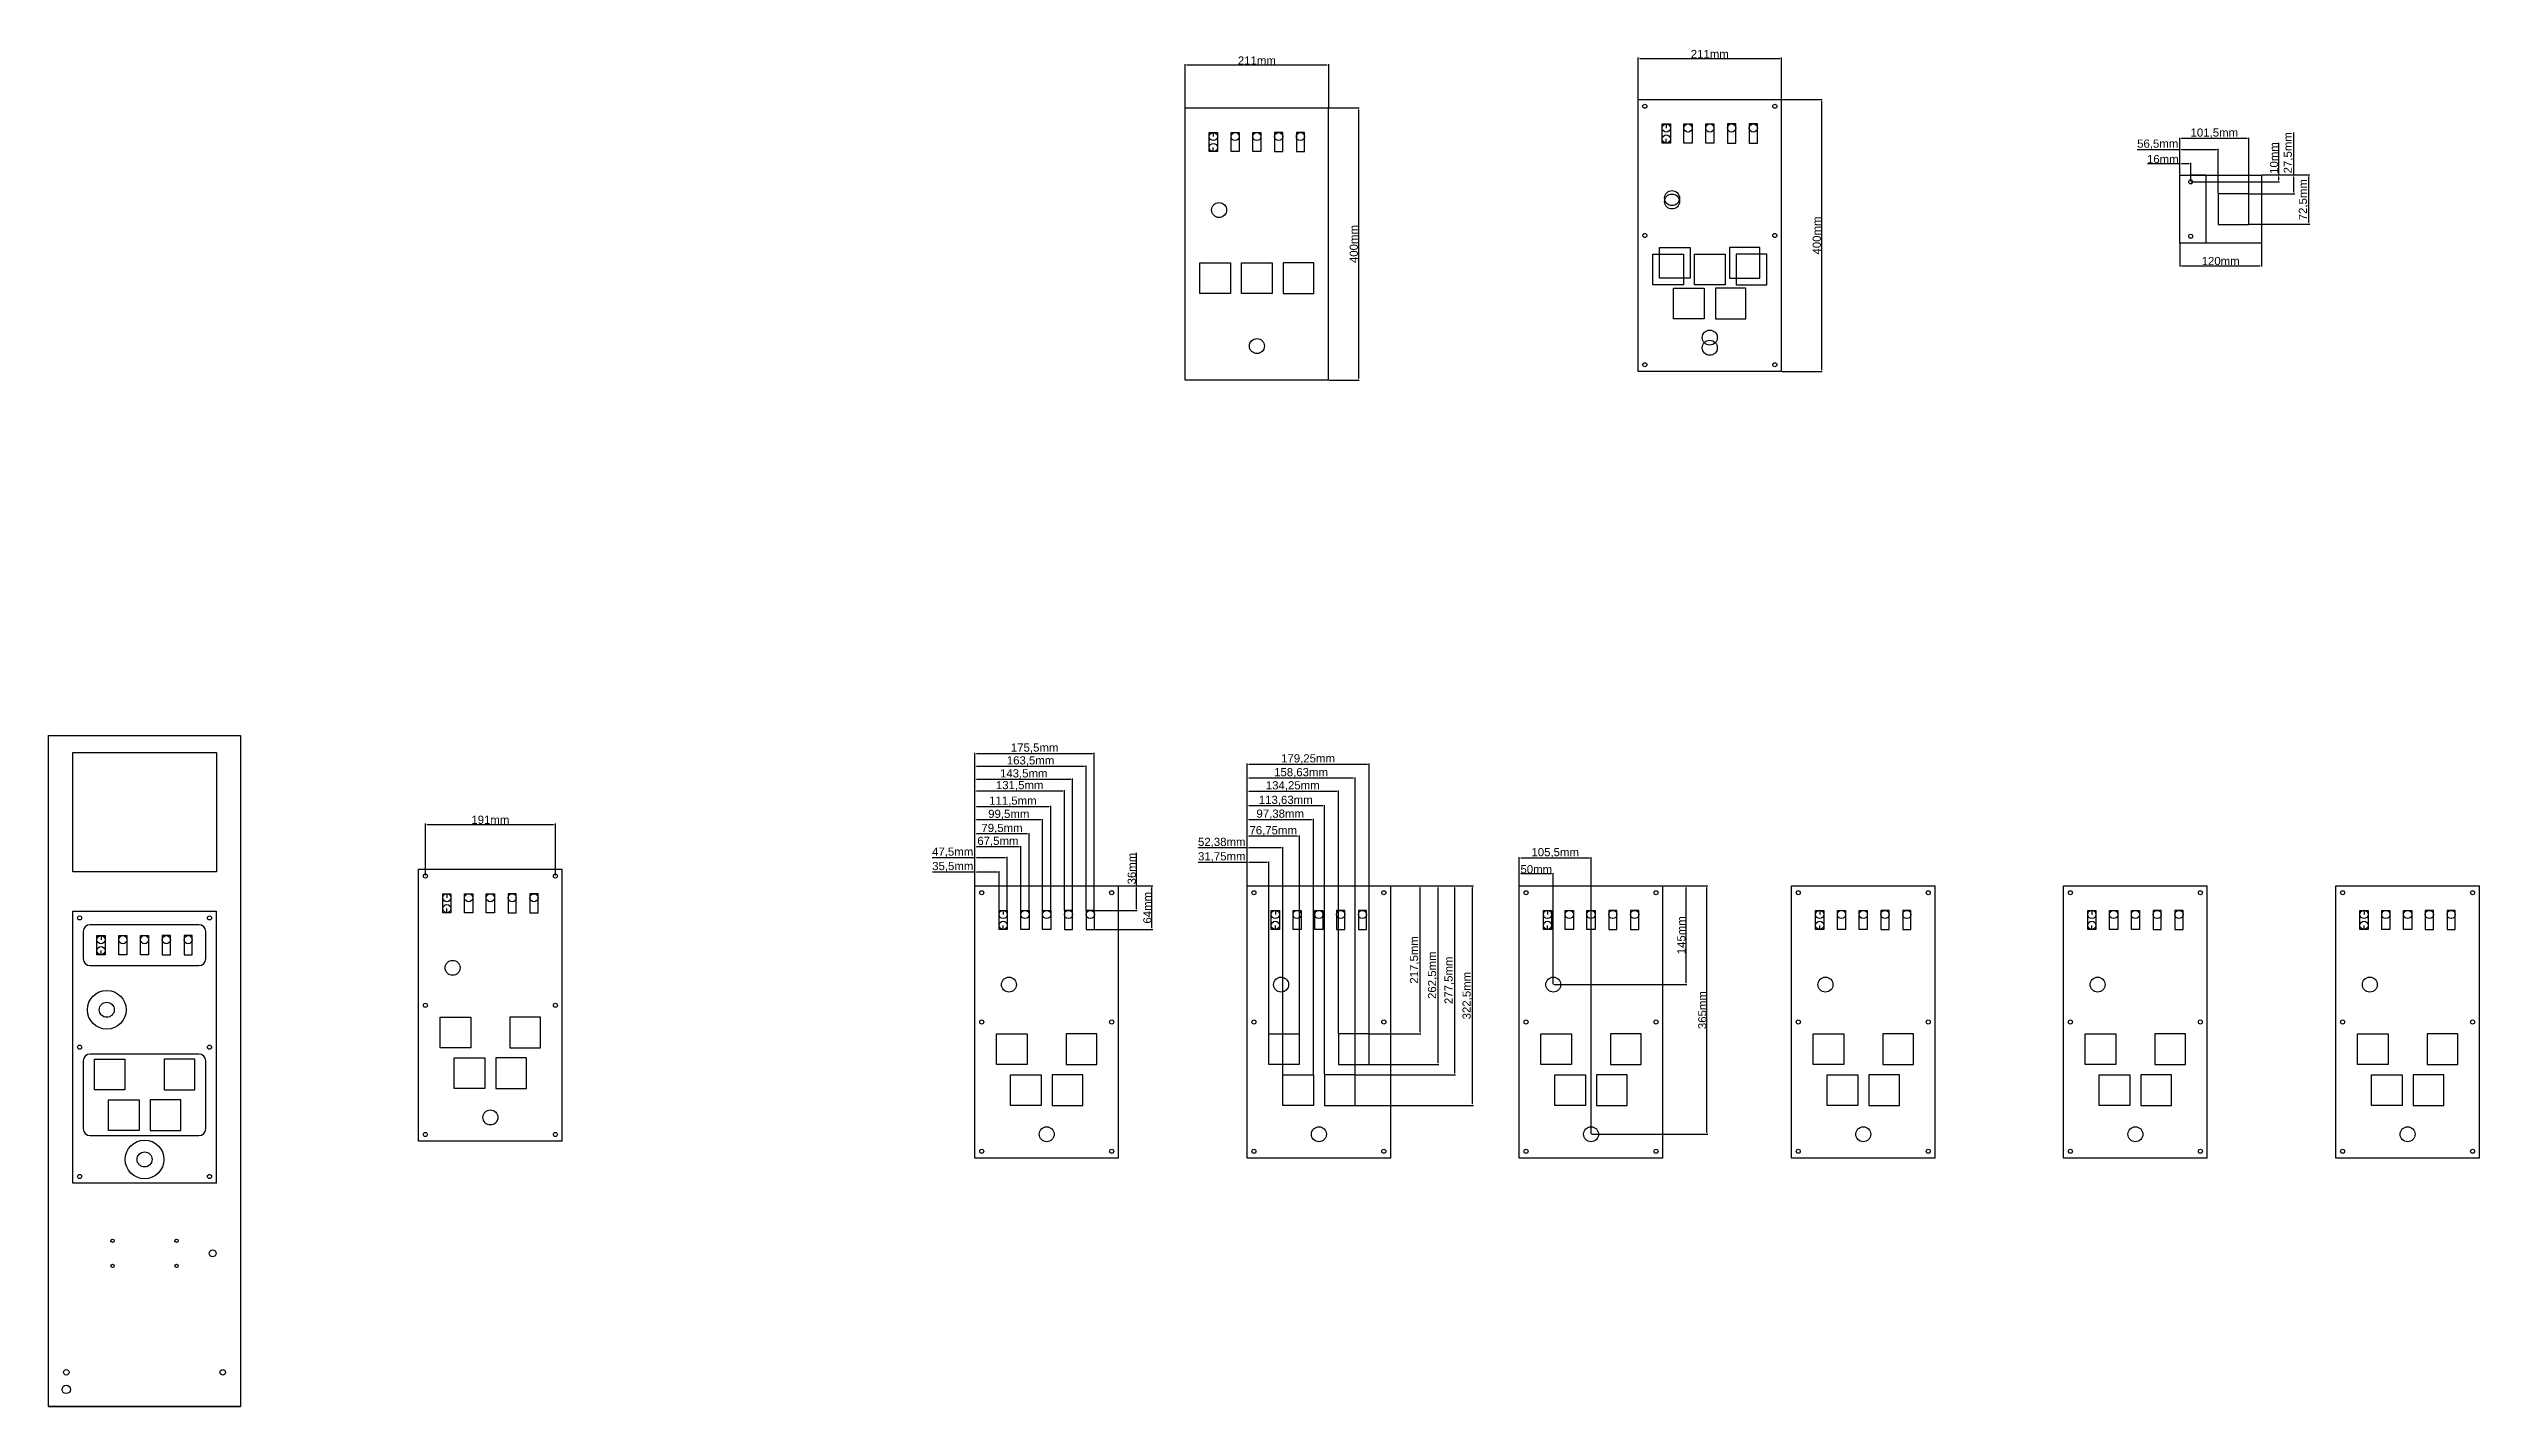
# Model space of a CAD drawing. Header units: centimetres. Extents: x 23876 to 29528, y 41633 to 43826.
# Drawn here: x 23876 to 27449, y 41830 to 43826 of the extents above; entities that cross this region are included whole.
import ezdxf

# ---------------------------------------------------------------- set-up
doc = ezdxf.new("R2010")
doc.units = ezdxf.units.CM
doc.styles.get("Standard").update_dxf_attribs({"font": 'arial.ttf'})
doc.dimstyles.new('ISO-25', dxfattribs={"dimtxt": 12, "dimasz": 2.5, "dimexe": 1.25, "dimexo": 0.625, "dimtad": 1, "dimtxsty": 'Standard', "dimcen": 2.5, "dimclrd": 1, "dimclre": 1, "dimadec": 0, "dimazin": 0, "dimtfac": 1, "dimtmove": 0, "dimatfit": 3, "dimfxl": 1, "dimarcsym": 0})

msp = doc.modelspace()

# ---------------------------------------------------------------- blocks, each defined once
blk = doc.blocks.new('*D36')
at = {"color": 1, "lineweight": -2, "transparency": 16777216}
for p, q in [((25237.6, 42615.6), (25175.1, 42615.6)), ((25237.6, 42595.9), (25237.6, 42616.9)), ((25270.6, 42615.6), (25240.1, 42615.6)), ((25273.1, 42559.9), (25273.1, 42616.9))]:
    blk.add_line(p, q, dxfattribs=at)
at = {"color": 1, "transparency": 16777216}
for points in [[(25240.1, 42616), (25240.1, 42615.2), (25237.6, 42615.6)], [(25270.6, 42616), (25270.6, 42615.2), (25273.1, 42615.6)]]:
    blk.add_solid(points, dxfattribs=at)
at = {"layer": 'Defpoints', "color": 0, "transparency": 16777216}
for p in [(25237.6, 42615.6), (25237.6, 42595.3), (25273.1, 42559.3)]:
    blk.add_point(p, dxfattribs=at)
at = {"color": 0, "transparency": 16777216, "insert": (25205.1, 42623.5), "char_height": 12, "attachment_point": 5}
blk.add_mtext('35,5mm', dxfattribs=at)
blk = doc.blocks.new('*D37')
at = {"color": 1, "lineweight": -2, "transparency": 16777216}
for p, q in [((25237.6, 42636.8), (25174.6, 42636.8)), ((25237.6, 42595.9), (25237.6, 42638)), ((25282.6, 42636.8), (25240.1, 42636.8)), ((25285.1, 42559.9), (25285.1, 42638))]:
    blk.add_line(p, q, dxfattribs=at)
at = {"color": 1, "transparency": 16777216}
for points in [[(25240.1, 42637.2), (25240.1, 42636.4), (25237.6, 42636.8)], [(25282.6, 42637.2), (25282.6, 42636.4), (25285.1, 42636.8)]]:
    blk.add_solid(points, dxfattribs=at)
at = {"layer": 'Defpoints', "color": 0, "transparency": 16777216}
for p in [(25237.6, 42636.8), (25237.6, 42595.3), (25285.1, 42559.3)]:
    blk.add_point(p, dxfattribs=at)
at = {"color": 0, "transparency": 16777216, "insert": (25204.9, 42644.6), "char_height": 12, "attachment_point": 5}
blk.add_mtext('47,5mm', dxfattribs=at)
blk = doc.blocks.new('*D38')
at = {"color": 1, "lineweight": -2, "transparency": 16777216}
for p, q in [((25237.6, 42595.9), (25237.6, 42653.9)), ((25305.1, 42559.9), (25305.1, 42653.9)), ((25302.6, 42652.6), (25240.1, 42652.6))]:
    blk.add_line(p, q, dxfattribs=at)
at = {"color": 1, "transparency": 16777216}
for points in [[(25240.1, 42653.1), (25240.1, 42652.2), (25237.6, 42652.6)], [(25302.6, 42653.1), (25302.6, 42652.2), (25305.1, 42652.6)]]:
    blk.add_solid(points, dxfattribs=at)
at = {"layer": 'Defpoints', "color": 0, "transparency": 16777216}
for p in [(25237.6, 42652.6), (25237.6, 42595.3), (25305.1, 42559.3)]:
    blk.add_point(p, dxfattribs=at)
at = {"color": 0, "transparency": 16777216, "insert": (25271.4, 42660.5), "char_height": 12, "attachment_point": 5}
blk.add_mtext('67,5mm', dxfattribs=at)
blk = doc.blocks.new('*D39')
at = {"color": 1, "lineweight": -2, "transparency": 16777216}
for p, q in [((25237.6, 42595.9), (25237.6, 42672.9)), ((25314.6, 42671.7), (25240.1, 42671.7)), ((25317.1, 42559.9), (25317.1, 42672.9))]:
    blk.add_line(p, q, dxfattribs=at)
at = {"color": 1, "transparency": 16777216}
for points in [[(25240.1, 42672.1), (25240.1, 42671.3), (25237.6, 42671.7)], [(25314.6, 42672.1), (25314.6, 42671.3), (25317.1, 42671.7)]]:
    blk.add_solid(points, dxfattribs=at)
at = {"layer": 'Defpoints', "color": 0, "transparency": 16777216}
for p in [(25237.6, 42671.7), (25237.6, 42595.3), (25317.1, 42559.3)]:
    blk.add_point(p, dxfattribs=at)
at = {"color": 0, "transparency": 16777216, "insert": (25277.4, 42679.5), "char_height": 12, "attachment_point": 5}
blk.add_mtext('79,5mm', dxfattribs=at)
blk = doc.blocks.new('*D40')
at = {"color": 1, "lineweight": -2, "transparency": 16777216}
for p, q in [((25237.6, 42595.9), (25237.6, 42693.6)), ((25334.6, 42692.4), (25240.1, 42692.4)), ((25337.1, 42559.9), (25337.1, 42693.6))]:
    blk.add_line(p, q, dxfattribs=at)
at = {"color": 1, "transparency": 16777216}
for points in [[(25240.1, 42692.8), (25240.1, 42692), (25237.6, 42692.4)], [(25334.6, 42692.8), (25334.6, 42692), (25337.1, 42692.4)]]:
    blk.add_solid(points, dxfattribs=at)
at = {"layer": 'Defpoints', "color": 0, "transparency": 16777216}
for p in [(25237.6, 42692.4), (25237.6, 42595.3), (25337.1, 42559.3)]:
    blk.add_point(p, dxfattribs=at)
at = {"color": 0, "transparency": 16777216, "insert": (25287.4, 42700.2), "char_height": 12, "attachment_point": 5}
blk.add_mtext('99,5mm', dxfattribs=at)
blk = doc.blocks.new('*D41')
at = {"color": 1, "lineweight": -2, "transparency": 16777216}
for p, q in [((25237.6, 42595.9), (25237.6, 42713.1)), ((25346.6, 42711.8), (25240.1, 42711.8)), ((25349.1, 42559.9), (25349.1, 42713.1))]:
    blk.add_line(p, q, dxfattribs=at)
at = {"color": 1, "transparency": 16777216}
for points in [[(25240.1, 42712.2), (25240.1, 42711.4), (25237.6, 42711.8)], [(25346.6, 42712.2), (25346.6, 42711.4), (25349.1, 42711.8)]]:
    blk.add_solid(points, dxfattribs=at)
at = {"layer": 'Defpoints', "color": 0, "transparency": 16777216}
for p in [(25237.6, 42711.8), (25237.6, 42595.3), (25349.1, 42559.3)]:
    blk.add_point(p, dxfattribs=at)
at = {"color": 0, "transparency": 16777216, "insert": (25293.4, 42719.6), "char_height": 12, "attachment_point": 5}
blk.add_mtext('111,5mm', dxfattribs=at)
blk = doc.blocks.new('*D42')
at = {"color": 1, "lineweight": -2, "transparency": 16777216}
for p, q in [((25237.6, 42595.9), (25237.6, 42735.9)), ((25366.6, 42734.6), (25240.1, 42734.6)), ((25369.1, 42559.9), (25369.1, 42735.9))]:
    blk.add_line(p, q, dxfattribs=at)
at = {"color": 1, "transparency": 16777216}
for points in [[(25240.1, 42735), (25240.1, 42734.2), (25237.6, 42734.6)], [(25366.6, 42735), (25366.6, 42734.2), (25369.1, 42734.6)]]:
    blk.add_solid(points, dxfattribs=at)
at = {"layer": 'Defpoints', "color": 0, "transparency": 16777216}
for p in [(25237.6, 42734.6), (25237.6, 42595.3), (25369.1, 42559.3)]:
    blk.add_point(p, dxfattribs=at)
at = {"color": 0, "transparency": 16777216, "insert": (25303.4, 42742.5), "char_height": 12, "attachment_point": 5}
blk.add_mtext('131,5mm', dxfattribs=at)
blk = doc.blocks.new('*D43')
at = {"color": 1, "lineweight": -2, "transparency": 16777216}
for p, q in [((25237.6, 42595.9), (25237.6, 42753.1)), ((25378.6, 42751.9), (25240.1, 42751.9)), ((25381.1, 42559.9), (25381.1, 42753.1))]:
    blk.add_line(p, q, dxfattribs=at)
at = {"color": 1, "transparency": 16777216}
for points in [[(25240.1, 42752.3), (25240.1, 42751.4), (25237.6, 42751.9)], [(25378.6, 42752.3), (25378.6, 42751.4), (25381.1, 42751.9)]]:
    blk.add_solid(points, dxfattribs=at)
at = {"layer": 'Defpoints', "color": 0, "transparency": 16777216}
for p in [(25237.6, 42751.9), (25237.6, 42595.3), (25381.1, 42559.3)]:
    blk.add_point(p, dxfattribs=at)
at = {"color": 0, "transparency": 16777216, "insert": (25309.4, 42759.7), "char_height": 12, "attachment_point": 5}
blk.add_mtext('143,5mm', dxfattribs=at)
blk = doc.blocks.new('*D44')
at = {"color": 1, "lineweight": -2, "transparency": 16777216}
for p, q in [((25237.6, 42595.9), (25237.6, 42772.3)), ((25398.6, 42771), (25240.1, 42771)), ((25401.1, 42559.9), (25401.1, 42772.3))]:
    blk.add_line(p, q, dxfattribs=at)
at = {"color": 1, "transparency": 16777216}
for points in [[(25240.1, 42771.4), (25240.1, 42770.6), (25237.6, 42771)], [(25398.6, 42771.4), (25398.6, 42770.6), (25401.1, 42771)]]:
    blk.add_solid(points, dxfattribs=at)
at = {"layer": 'Defpoints', "color": 0, "transparency": 16777216}
for p in [(25237.6, 42771), (25237.6, 42595.3), (25401.1, 42559.3)]:
    blk.add_point(p, dxfattribs=at)
at = {"color": 0, "transparency": 16777216, "insert": (25319.4, 42778.8), "char_height": 12, "attachment_point": 5}
blk.add_mtext('163,5mm', dxfattribs=at)
blk = doc.blocks.new('*D45')
at = {"color": 1, "lineweight": -2, "transparency": 16777216}
for p, q in [((25237.6, 42595.9), (25237.6, 42791)), ((25410.6, 42789.7), (25240.1, 42789.7)), ((25413.1, 42559.9), (25413.1, 42791))]:
    blk.add_line(p, q, dxfattribs=at)
at = {"color": 1, "transparency": 16777216}
for points in [[(25240.1, 42790.1), (25240.1, 42789.3), (25237.6, 42789.7)], [(25410.6, 42790.1), (25410.6, 42789.3), (25413.1, 42789.7)]]:
    blk.add_solid(points, dxfattribs=at)
at = {"layer": 'Defpoints', "color": 0, "transparency": 16777216}
for p in [(25237.6, 42789.7), (25237.6, 42595.3), (25413.1, 42559.3)]:
    blk.add_point(p, dxfattribs=at)
at = {"color": 0, "transparency": 16777216, "insert": (25325.4, 42797.6), "char_height": 12, "attachment_point": 5}
blk.add_mtext('175,5mm', dxfattribs=at)
blk = doc.blocks.new('*D49')
at = {"color": 1, "lineweight": -2, "transparency": 16777216}
for p, q in [((25637.6, 42629.9), (25565.8, 42629.9)), ((25637.6, 42595.9), (25637.6, 42631.2)), ((25666.9, 42629.9), (25640.1, 42629.9)), ((25669.4, 42378.4), (25669.4, 42631.2))]:
    blk.add_line(p, q, dxfattribs=at)
at = {"color": 1, "transparency": 16777216}
for points in [[(25640.1, 42630.3), (25640.1, 42629.5), (25637.6, 42629.9)], [(25666.9, 42630.3), (25666.9, 42629.5), (25669.4, 42629.9)]]:
    blk.add_solid(points, dxfattribs=at)
at = {"layer": 'Defpoints', "color": 0, "transparency": 16777216}
for p in [(25637.6, 42629.9), (25637.6, 42595.3), (25669.4, 42377.8)]:
    blk.add_point(p, dxfattribs=at)
at = {"color": 0, "transparency": 16777216, "insert": (25600.4, 42637.8), "char_height": 12, "attachment_point": 5}
blk.add_mtext('31,75mm', dxfattribs=at)
blk = doc.blocks.new('*D50')
at = {"color": 1, "lineweight": -2, "transparency": 16777216}
for p, q in [((25637.6, 42651.2), (25565.8, 42651.2)), ((25637.6, 42595.9), (25637.6, 42652.4)), ((25687.5, 42651.2), (25640.1, 42651.2)), ((25690, 42318.4), (25690, 42652.4))]:
    blk.add_line(p, q, dxfattribs=at)
at = {"color": 1, "transparency": 16777216}
for points in [[(25640.1, 42651.6), (25640.1, 42650.7), (25637.6, 42651.2)], [(25687.5, 42651.6), (25687.5, 42650.7), (25690, 42651.2)]]:
    blk.add_solid(points, dxfattribs=at)
at = {"layer": 'Defpoints', "color": 0, "transparency": 16777216}
for p in [(25637.6, 42651.2), (25637.6, 42595.3), (25690, 42317.8)]:
    blk.add_point(p, dxfattribs=at)
at = {"color": 0, "transparency": 16777216, "insert": (25600.4, 42659), "char_height": 12, "attachment_point": 5}
blk.add_mtext('52,38mm', dxfattribs=at)
blk = doc.blocks.new('*D51')
at = {"color": 1, "lineweight": -2, "transparency": 16777216}
for p, q in [((25637.6, 42595.9), (25637.6, 42669.5)), ((25711.9, 42668.3), (25640.1, 42668.3)), ((25714.4, 42378.4), (25714.4, 42669.5))]:
    blk.add_line(p, q, dxfattribs=at)
at = {"color": 1, "transparency": 16777216}
for points in [[(25640.1, 42668.7), (25640.1, 42667.9), (25637.6, 42668.3)], [(25711.9, 42668.7), (25711.9, 42667.9), (25714.4, 42668.3)]]:
    blk.add_solid(points, dxfattribs=at)
at = {"layer": 'Defpoints', "color": 0, "transparency": 16777216}
for p in [(25637.6, 42668.3), (25637.6, 42595.3), (25714.4, 42377.8)]:
    blk.add_point(p, dxfattribs=at)
at = {"color": 0, "transparency": 16777216, "insert": (25676, 42676.1), "char_height": 12, "attachment_point": 5}
blk.add_mtext('76,75mm', dxfattribs=at)
blk = doc.blocks.new('*D52')
at = {"color": 1, "lineweight": -2, "transparency": 16777216}
for p, q in [((25637.6, 42595.9), (25637.6, 42693.9)), ((25732.5, 42692.7), (25640.1, 42692.7)), ((25735, 42318.4), (25735, 42693.9))]:
    blk.add_line(p, q, dxfattribs=at)
at = {"color": 1, "transparency": 16777216}
for points in [[(25640.1, 42693.1), (25640.1, 42692.3), (25637.6, 42692.7)], [(25732.5, 42693.1), (25732.5, 42692.3), (25735, 42692.7)]]:
    blk.add_solid(points, dxfattribs=at)
at = {"layer": 'Defpoints', "color": 0, "transparency": 16777216}
for p in [(25637.6, 42692.7), (25637.6, 42595.3), (25735, 42317.8)]:
    blk.add_point(p, dxfattribs=at)
at = {"color": 0, "transparency": 16777216, "insert": (25686.3, 42700.5), "char_height": 12, "attachment_point": 5}
blk.add_mtext('97,38mm', dxfattribs=at)
blk = doc.blocks.new('*D53')
at = {"color": 1, "lineweight": -2, "transparency": 16777216}
for p, q in [((25637.6, 42595.9), (25637.6, 42714.3)), ((25748.7, 42713), (25640.1, 42713)), ((25751.2, 42318.4), (25751.2, 42714.3))]:
    blk.add_line(p, q, dxfattribs=at)
at = {"color": 1, "transparency": 16777216}
for points in [[(25640.1, 42713.4), (25640.1, 42712.6), (25637.6, 42713)], [(25748.7, 42713.4), (25748.7, 42712.6), (25751.2, 42713)]]:
    blk.add_solid(points, dxfattribs=at)
at = {"layer": 'Defpoints', "color": 0, "transparency": 16777216}
for p in [(25637.6, 42713), (25637.6, 42595.3), (25751.2, 42317.8)]:
    blk.add_point(p, dxfattribs=at)
at = {"color": 0, "transparency": 16777216, "insert": (25694.4, 42720.8), "char_height": 12, "attachment_point": 5}
blk.add_mtext('113,63mm', dxfattribs=at)
blk = doc.blocks.new('*D54')
at = {"color": 1, "lineweight": -2, "transparency": 16777216}
for p, q in [((25637.6, 42595.9), (25637.6, 42735.6)), ((25769.4, 42734.3), (25640.1, 42734.3)), ((25771.9, 42378.4), (25771.9, 42735.6))]:
    blk.add_line(p, q, dxfattribs=at)
at = {"color": 1, "transparency": 16777216}
for points in [[(25640.1, 42734.7), (25640.1, 42733.9), (25637.6, 42734.3)], [(25769.4, 42734.7), (25769.4, 42733.9), (25771.9, 42734.3)]]:
    blk.add_solid(points, dxfattribs=at)
at = {"layer": 'Defpoints', "color": 0, "transparency": 16777216}
for p in [(25637.6, 42734.3), (25637.6, 42595.3), (25771.9, 42377.8)]:
    blk.add_point(p, dxfattribs=at)
at = {"color": 0, "transparency": 16777216, "insert": (25704.7, 42742.2), "char_height": 12, "attachment_point": 5}
blk.add_mtext('134,25mm', dxfattribs=at)
blk = doc.blocks.new('*D55')
at = {"color": 1, "lineweight": -2, "transparency": 16777216}
for p, q in [((25637.6, 42595.9), (25637.6, 42754.9)), ((25793.7, 42753.6), (25640.1, 42753.6)), ((25796.2, 42318.4), (25796.2, 42754.9))]:
    blk.add_line(p, q, dxfattribs=at)
at = {"color": 1, "transparency": 16777216}
for points in [[(25640.1, 42754), (25640.1, 42753.2), (25637.6, 42753.6)], [(25793.7, 42754), (25793.7, 42753.2), (25796.2, 42753.6)]]:
    blk.add_solid(points, dxfattribs=at)
at = {"layer": 'Defpoints', "color": 0, "transparency": 16777216}
for p in [(25637.6, 42753.6), (25637.6, 42595.3), (25796.2, 42317.8)]:
    blk.add_point(p, dxfattribs=at)
at = {"color": 0, "transparency": 16777216, "insert": (25716.9, 42761.5), "char_height": 12, "attachment_point": 5}
blk.add_mtext('158,63mm', dxfattribs=at)
blk = doc.blocks.new('*D56')
at = {"color": 1, "lineweight": -2, "transparency": 16777216}
for p, q in [((25637.6, 42595.9), (25637.6, 42775.2)), ((25814.4, 42773.9), (25640.1, 42773.9)), ((25816.9, 42378.4), (25816.9, 42775.2))]:
    blk.add_line(p, q, dxfattribs=at)
at = {"color": 1, "transparency": 16777216}
for points in [[(25640.1, 42774.4), (25640.1, 42773.5), (25637.6, 42773.9)], [(25814.4, 42774.4), (25814.4, 42773.5), (25816.9, 42773.9)]]:
    blk.add_solid(points, dxfattribs=at)
at = {"layer": 'Defpoints', "color": 0, "transparency": 16777216}
for p in [(25637.6, 42773.9), (25637.6, 42595.3), (25816.9, 42377.8)]:
    blk.add_point(p, dxfattribs=at)
at = {"color": 0, "transparency": 16777216, "insert": (25727.2, 42781.8), "char_height": 12, "attachment_point": 5}
blk.add_mtext('179,25mm', dxfattribs=at)
blk = doc.blocks.new('*D57')
at = {"color": 1, "lineweight": -2, "transparency": 16777216}
for p, q in [((26037.6, 42595.9), (26037.6, 42614.3)), ((26085.1, 42613), (26040.1, 42613)), ((26087.6, 42450.9), (26087.6, 42614.3))]:
    blk.add_line(p, q, dxfattribs=at)
at = {"color": 1, "transparency": 16777216}
for points in [[(26040.1, 42613.4), (26040.1, 42612.6), (26037.6, 42613)], [(26085.1, 42613.4), (26085.1, 42612.6), (26087.6, 42613)]]:
    blk.add_solid(points, dxfattribs=at)
at = {"layer": 'Defpoints', "color": 0, "transparency": 16777216}
for p in [(26037.6, 42613), (26037.6, 42595.3), (26087.6, 42450.3)]:
    blk.add_point(p, dxfattribs=at)
at = {"color": 0, "transparency": 16777216, "insert": (26062.6, 42619.8), "char_height": 12, "attachment_point": 5}
blk.add_mtext('50mm', dxfattribs=at)
blk = doc.blocks.new('*D58')
at = {"color": 1, "lineweight": -2, "transparency": 16777216}
for p, q in [((26037.6, 42595.9), (26037.6, 42637.4)), ((26140.6, 42636.1), (26040.1, 42636.1)), ((26143.1, 42230.9), (26143.1, 42637.4))]:
    blk.add_line(p, q, dxfattribs=at)
at = {"color": 1, "transparency": 16777216}
for points in [[(26040.1, 42636.5), (26040.1, 42635.7), (26037.6, 42636.1)], [(26140.6, 42636.5), (26140.6, 42635.7), (26143.1, 42636.1)]]:
    blk.add_solid(points, dxfattribs=at)
at = {"layer": 'Defpoints', "color": 0, "transparency": 16777216}
for p in [(26037.6, 42636.1), (26037.6, 42595.3), (26143.1, 42230.3)]:
    blk.add_point(p, dxfattribs=at)
at = {"color": 0, "transparency": 16777216, "insert": (26090.4, 42643.9), "char_height": 12, "attachment_point": 5}
blk.add_mtext('105,5mm', dxfattribs=at)
blk = doc.blocks.new('*D59')
at = {"color": 1, "lineweight": -2, "transparency": 16777216}
for p, q in [((25475, 42595.3), (25475, 42643.8)), ((25449.2, 42595.3), (25476.2, 42595.3)), ((25475, 42561.8), (25475, 42592.8)), ((25413.7, 42559.3), (25476.2, 42559.3))]:
    blk.add_line(p, q, dxfattribs=at)
at = {"color": 1, "transparency": 16777216}
for points in [[(25474.6, 42592.8), (25475.4, 42592.8), (25475, 42595.3)], [(25474.6, 42561.8), (25475.4, 42561.8), (25475, 42559.3)]]:
    blk.add_solid(points, dxfattribs=at)
at = {"layer": 'Defpoints', "color": 0, "transparency": 16777216}
for p in [(25448.6, 42595.3), (25475, 42595.3), (25413.1, 42559.3)]:
    blk.add_point(p, dxfattribs=at)
at = {"color": 0, "transparency": 16777216, "insert": (25468.2, 42620.8), "char_height": 12, "attachment_point": 5, "rotation": 90}
blk.add_mtext('36mm', dxfattribs=at)
blk = doc.blocks.new('*D60')
at = {"color": 1, "lineweight": -2, "transparency": 16777216}
for p, q in [((25449.2, 42595.3), (25499.1, 42595.3)), ((25497.8, 42533.8), (25497.8, 42592.8)), ((25413.7, 42531.3), (25499.1, 42531.3))]:
    blk.add_line(p, q, dxfattribs=at)
at = {"color": 1, "transparency": 16777216}
for points in [[(25497.4, 42592.8), (25498.3, 42592.8), (25497.8, 42595.3)], [(25497.4, 42533.8), (25498.3, 42533.8), (25497.8, 42531.3)]]:
    blk.add_solid(points, dxfattribs=at)
at = {"layer": 'Defpoints', "color": 0, "transparency": 16777216}
for p in [(25448.6, 42595.3), (25497.8, 42595.3), (25413.1, 42531.3)]:
    blk.add_point(p, dxfattribs=at)
at = {"color": 0, "transparency": 16777216, "insert": (25491.1, 42563.3), "char_height": 12, "attachment_point": 5, "rotation": 90}
blk.add_mtext('64mm', dxfattribs=at)
blk = doc.blocks.new('*D61')
at = {"color": 1, "lineweight": -2, "transparency": 16777216}
for p, q in [((25849.2, 42595.3), (25893.1, 42595.3)), ((25891.9, 42380.3), (25891.9, 42592.8)), ((25817.5, 42377.8), (25893.1, 42377.8))]:
    blk.add_line(p, q, dxfattribs=at)
at = {"color": 1, "transparency": 16777216}
for points in [[(25891.4, 42592.8), (25892.3, 42592.8), (25891.9, 42595.3)], [(25891.4, 42380.3), (25892.3, 42380.3), (25891.9, 42377.8)]]:
    blk.add_solid(points, dxfattribs=at)
at = {"layer": 'Defpoints', "color": 0, "transparency": 16777216}
for p in [(25848.6, 42595.3), (25891.9, 42595.3), (25816.9, 42377.8)]:
    blk.add_point(p, dxfattribs=at)
at = {"color": 0, "transparency": 16777216, "insert": (25884, 42486.6), "char_height": 12, "attachment_point": 5, "rotation": 90}
blk.add_mtext('217,5mm', dxfattribs=at)
blk = doc.blocks.new('*D62')
at = {"color": 1, "lineweight": -2, "transparency": 16777216}
for p, q in [((25849.2, 42595.3), (25919.6, 42595.3)), ((25918.3, 42335.3), (25918.3, 42592.8)), ((25817.5, 42332.8), (25919.6, 42332.8))]:
    blk.add_line(p, q, dxfattribs=at)
at = {"color": 1, "transparency": 16777216}
for points in [[(25917.9, 42592.8), (25918.7, 42592.8), (25918.3, 42595.3)], [(25917.9, 42335.3), (25918.7, 42335.3), (25918.3, 42332.8)]]:
    blk.add_solid(points, dxfattribs=at)
at = {"layer": 'Defpoints', "color": 0, "transparency": 16777216}
for p in [(25848.6, 42595.3), (25918.3, 42595.3), (25816.9, 42332.8)]:
    blk.add_point(p, dxfattribs=at)
at = {"color": 0, "transparency": 16777216, "insert": (25910.5, 42464.1), "char_height": 12, "attachment_point": 5, "rotation": 90}
blk.add_mtext('262,5mm', dxfattribs=at)
blk = doc.blocks.new('*D63')
at = {"color": 1, "lineweight": -2, "transparency": 16777216}
for p, q in [((25849.9, 42595.3), (25943.9, 42595.3)), ((25942.7, 42320.3), (25942.7, 42592.8)), ((25796.9, 42317.8), (25943.9, 42317.8))]:
    blk.add_line(p, q, dxfattribs=at)
at = {"color": 1, "transparency": 16777216}
for points in [[(25942.3, 42592.8), (25943.1, 42592.8), (25942.7, 42595.3)], [(25942.3, 42320.3), (25943.1, 42320.3), (25942.7, 42317.8)]]:
    blk.add_solid(points, dxfattribs=at)
at = {"layer": 'Defpoints', "color": 0, "transparency": 16777216}
for p in [(25849.2, 42595.3), (25942.7, 42595.3), (25796.2, 42317.8)]:
    blk.add_point(p, dxfattribs=at)
at = {"color": 0, "transparency": 16777216, "insert": (25934.8, 42456.6), "char_height": 12, "attachment_point": 5, "rotation": 90}
blk.add_mtext('277,5mm', dxfattribs=at)
blk = doc.blocks.new('*D64')
at = {"color": 1, "lineweight": -2, "transparency": 16777216}
for p, q in [((25849.2, 42595.3), (25970.4, 42595.3)), ((25969.1, 42275.3), (25969.1, 42592.8)), ((25796.9, 42272.8), (25970.4, 42272.8))]:
    blk.add_line(p, q, dxfattribs=at)
at = {"color": 1, "transparency": 16777216}
for points in [[(25968.7, 42592.8), (25969.6, 42592.8), (25969.1, 42595.3)], [(25968.7, 42275.3), (25969.6, 42275.3), (25969.1, 42272.8)]]:
    blk.add_solid(points, dxfattribs=at)
at = {"layer": 'Defpoints', "color": 0, "transparency": 16777216}
for p in [(25848.6, 42595.3), (25969.1, 42595.3), (25796.2, 42272.8)]:
    blk.add_point(p, dxfattribs=at)
at = {"color": 0, "transparency": 16777216, "insert": (25961.3, 42434.1), "char_height": 12, "attachment_point": 5, "rotation": 90}
blk.add_mtext('322,5mm', dxfattribs=at)
blk = doc.blocks.new('*D65')
at = {"color": 1, "lineweight": -2, "transparency": 16777216}
for p, q in [((26249.2, 42595.3), (26284, 42595.3)), ((26282.7, 42452.8), (26282.7, 42592.8)), ((26088.2, 42450.3), (26284, 42450.3))]:
    blk.add_line(p, q, dxfattribs=at)
at = {"color": 1, "transparency": 16777216}
for points in [[(26282.3, 42592.8), (26283.1, 42592.8), (26282.7, 42595.3)], [(26282.3, 42452.8), (26283.1, 42452.8), (26282.7, 42450.3)]]:
    blk.add_solid(points, dxfattribs=at)
at = {"layer": 'Defpoints', "color": 0, "transparency": 16777216}
for p in [(26248.6, 42595.3), (26282.7, 42595.3), (26087.6, 42450.3)]:
    blk.add_point(p, dxfattribs=at)
at = {"color": 0, "transparency": 16777216, "insert": (26275.9, 42522.8), "char_height": 12, "attachment_point": 5, "rotation": 90}
blk.add_mtext('145mm', dxfattribs=at)
blk = doc.blocks.new('*D66')
at = {"color": 1, "lineweight": -2, "transparency": 16777216}
for p, q in [((26249.9, 42595.3), (26314.7, 42595.3)), ((26313.5, 42232.8), (26313.5, 42592.8)), ((26143.7, 42230.3), (26314.7, 42230.3))]:
    blk.add_line(p, q, dxfattribs=at)
at = {"color": 1, "transparency": 16777216}
for points in [[(26313.1, 42592.8), (26313.9, 42592.8), (26313.5, 42595.3)], [(26313.1, 42232.8), (26313.9, 42232.8), (26313.5, 42230.3)]]:
    blk.add_solid(points, dxfattribs=at)
at = {"layer": 'Defpoints', "color": 0, "transparency": 16777216}
for p in [(26249.2, 42595.3), (26313.5, 42595.3), (26143.1, 42230.3)]:
    blk.add_point(p, dxfattribs=at)
at = {"color": 0, "transparency": 16777216, "insert": (26306.7, 42412.8), "char_height": 12, "attachment_point": 5, "rotation": 90}
blk.add_mtext('365mm', dxfattribs=at)
blk = doc.blocks.new('*D67')
at = {"color": 1, "lineweight": -2, "transparency": 16777216}
for p, q in [((27008.4, 43656.9), (26961, 43656.9)), ((27008.4, 43641), (27008.4, 43658.2)), ((27021.9, 43656.9), (27010.9, 43656.9)), ((27024.4, 43631), (27024.4, 43658.2))]:
    blk.add_line(p, q, dxfattribs=at)
at = {"color": 1, "transparency": 16777216}
for points in [[(27010.9, 43657.4), (27010.9, 43656.5), (27008.4, 43656.9)], [(27021.9, 43657.4), (27021.9, 43656.5), (27024.4, 43656.9)]]:
    blk.add_solid(points, dxfattribs=at)
at = {"layer": 'Defpoints', "color": 0, "transparency": 16777216}
for p in [(27008.4, 43656.9), (27008.4, 43640.4), (27024.4, 43630.4)]:
    blk.add_point(p, dxfattribs=at)
at = {"color": 0, "transparency": 16777216, "insert": (26983.4, 43663.7), "char_height": 12, "attachment_point": 5}
blk.add_mtext('16mm', dxfattribs=at)
blk = doc.blocks.new('*D68')
at = {"color": 1, "lineweight": -2, "transparency": 16777216}
for p, q in [((27008.4, 43677.6), (26945.9, 43677.6)), ((27008.4, 43641), (27008.4, 43678.8)), ((27062.4, 43677.6), (27010.9, 43677.6)), ((27064.9, 43613.5), (27064.9, 43678.8))]:
    blk.add_line(p, q, dxfattribs=at)
at = {"color": 1, "transparency": 16777216}
for points in [[(27010.9, 43678), (27010.9, 43677.2), (27008.4, 43677.6)], [(27062.4, 43678), (27062.4, 43677.2), (27064.9, 43677.6)]]:
    blk.add_solid(points, dxfattribs=at)
at = {"layer": 'Defpoints', "color": 0, "transparency": 16777216}
for p in [(27008.4, 43677.6), (27008.4, 43640.4), (27064.9, 43612.9)]:
    blk.add_point(p, dxfattribs=at)
at = {"color": 0, "transparency": 16777216, "insert": (26975.9, 43685.4), "char_height": 12, "attachment_point": 5}
blk.add_mtext('56,5mm', dxfattribs=at)
blk = doc.blocks.new('*D69')
at = {"color": 1, "lineweight": -2, "transparency": 16777216}
for p, q in [((27008.4, 43641), (27008.4, 43695.1)), ((27107.4, 43693.9), (27010.9, 43693.9)), ((27109.9, 43613.5), (27109.9, 43695.1))]:
    blk.add_line(p, q, dxfattribs=at)
at = {"color": 1, "transparency": 16777216}
for points in [[(27010.9, 43694.3), (27010.9, 43693.4), (27008.4, 43693.9)], [(27107.4, 43694.3), (27107.4, 43693.4), (27109.9, 43693.9)]]:
    blk.add_solid(points, dxfattribs=at)
at = {"layer": 'Defpoints', "color": 0, "transparency": 16777216}
for p in [(27008.4, 43693.9), (27008.4, 43640.4), (27109.9, 43612.9)]:
    blk.add_point(p, dxfattribs=at)
at = {"color": 0, "transparency": 16777216, "insert": (27059.1, 43701.7), "char_height": 12, "attachment_point": 5}
blk.add_mtext('101,5mm', dxfattribs=at)
blk = doc.blocks.new('*D70')
at = {"color": 1, "lineweight": -2, "transparency": 16777216}
for p, q in [((27153.7, 43640.4), (27153.7, 43687.8)), ((27025, 43630.4), (27154.9, 43630.4)), ((27129, 43640.4), (27154.9, 43640.4)), ((27153.7, 43632.9), (27153.7, 43637.9))]:
    blk.add_line(p, q, dxfattribs=at)
at = {"color": 1, "transparency": 16777216}
for points in [[(27153.3, 43637.9), (27154.1, 43637.9), (27153.7, 43640.4)], [(27153.3, 43632.9), (27154.1, 43632.9), (27153.7, 43630.4)]]:
    blk.add_solid(points, dxfattribs=at)
at = {"layer": 'Defpoints', "color": 0, "transparency": 16777216}
for p in [(27024.4, 43630.4), (27128.4, 43640.4), (27153.7, 43640.4)]:
    blk.add_point(p, dxfattribs=at)
at = {"color": 0, "transparency": 16777216, "insert": (27146.9, 43665.3), "char_height": 12, "attachment_point": 5, "rotation": 90}
blk.add_mtext('10mm', dxfattribs=at)
blk = doc.blocks.new('*D71')
at = {"color": 1, "lineweight": -2, "transparency": 16777216}
for p, q in [((27175.9, 43640.4), (27175.9, 43703.1)), ((27129, 43640.4), (27177.2, 43640.4)), ((27175.9, 43615.4), (27175.9, 43637.9)), ((27110.5, 43612.9), (27177.2, 43612.9))]:
    blk.add_line(p, q, dxfattribs=at)
at = {"color": 1, "transparency": 16777216}
for points in [[(27175.5, 43637.9), (27176.4, 43637.9), (27175.9, 43640.4)], [(27175.5, 43615.4), (27176.4, 43615.4), (27175.9, 43612.9)]]:
    blk.add_solid(points, dxfattribs=at)
at = {"layer": 'Defpoints', "color": 0, "transparency": 16777216}
for p in [(27128.4, 43640.4), (27175.9, 43640.4), (27109.9, 43612.9)]:
    blk.add_point(p, dxfattribs=at)
at = {"color": 0, "transparency": 16777216, "insert": (27168.1, 43673), "char_height": 12, "attachment_point": 5, "rotation": 90}
blk.add_mtext('27,5mm', dxfattribs=at)
blk = doc.blocks.new('*D72')
at = {"color": 1, "lineweight": -2, "transparency": 16777216}
for p, q in [((27129, 43640.4), (27199.5, 43640.4)), ((27198.2, 43570.4), (27198.2, 43637.9)), ((27110.5, 43567.9), (27199.5, 43567.9))]:
    blk.add_line(p, q, dxfattribs=at)
at = {"color": 1, "transparency": 16777216}
for points in [[(27197.8, 43637.9), (27198.6, 43637.9), (27198.2, 43640.4)], [(27197.8, 43570.4), (27198.6, 43570.4), (27198.2, 43567.9)]]:
    blk.add_solid(points, dxfattribs=at)
at = {"layer": 'Defpoints', "color": 0, "transparency": 16777216}
for p in [(27128.4, 43640.4), (27198.2, 43640.4), (27109.9, 43567.9)]:
    blk.add_point(p, dxfattribs=at)
at = {"color": 0, "transparency": 16777216, "insert": (27190.4, 43604.1), "char_height": 12, "attachment_point": 5, "rotation": 90}
blk.add_mtext('72,5mm', dxfattribs=at)
blk = doc.blocks.new('*D73')
at = {"color": 1, "lineweight": -2, "transparency": 16777216}
for p, q in [((27008.4, 43539.7), (27008.4, 43505.9)), ((27128.4, 43539.7), (27128.4, 43505.9)), ((27010.9, 43507.1), (27125.9, 43507.1))]:
    blk.add_line(p, q, dxfattribs=at)
at = {"color": 1, "transparency": 16777216}
for points in [[(27010.9, 43507.5), (27010.9, 43506.7), (27008.4, 43507.1)], [(27125.9, 43507.5), (27125.9, 43506.7), (27128.4, 43507.1)]]:
    blk.add_solid(points, dxfattribs=at)
at = {"layer": 'Defpoints', "color": 0, "transparency": 16777216}
for p in [(27008.4, 43540.4), (27128.4, 43540.4), (27128.4, 43507.1)]:
    blk.add_point(p, dxfattribs=at)
at = {"color": 0, "transparency": 16777216, "insert": (27068.4, 43513.9), "char_height": 12, "attachment_point": 5}
blk.add_mtext('120mm', dxfattribs=at)
blk = doc.blocks.new('*D74')
at = {"color": 1, "lineweight": -2, "transparency": 16777216}
for p, q in [((26212.1, 43752), (26212.1, 43812.9)), ((26214.6, 43811.7), (26420.6, 43811.7)), ((26423.1, 43752), (26423.1, 43812.9))]:
    blk.add_line(p, q, dxfattribs=at)
at = {"color": 1, "transparency": 16777216}
for points in [[(26214.6, 43812.1), (26214.6, 43811.3), (26212.1, 43811.7)], [(26420.6, 43812.1), (26420.6, 43811.3), (26423.1, 43811.7)]]:
    blk.add_solid(points, dxfattribs=at)
at = {"layer": 'Defpoints', "color": 0, "transparency": 16777216}
for p in [(26423.1, 43811.7), (26212.1, 43751.4), (26423.1, 43751.4)]:
    blk.add_point(p, dxfattribs=at)
at = {"color": 0, "transparency": 16777216, "insert": (26317.6, 43818.3), "char_height": 12, "attachment_point": 5}
blk.add_mtext('211mm', dxfattribs=at)
blk = doc.blocks.new('*D75')
at = {"color": 1, "lineweight": -2, "transparency": 16777216}
for p, q in [((26423.8, 43751.4), (26482.9, 43751.4)), ((26481.7, 43748.9), (26481.7, 43353.9)), ((26423.8, 43351.4), (26482.9, 43351.4))]:
    blk.add_line(p, q, dxfattribs=at)
at = {"color": 1, "transparency": 16777216}
for points in [[(26481.3, 43748.9), (26482.1, 43748.9), (26481.7, 43751.4)], [(26481.3, 43353.9), (26482.1, 43353.9), (26481.7, 43351.4)]]:
    blk.add_solid(points, dxfattribs=at)
at = {"layer": 'Defpoints', "color": 0, "transparency": 16777216}
for p in [(26423.1, 43751.4), (26423.1, 43351.4), (26481.7, 43351.4)]:
    blk.add_point(p, dxfattribs=at)
at = {"color": 0, "transparency": 16777216, "insert": (26474.9, 43551.4), "char_height": 12, "attachment_point": 5, "rotation": 90}
blk.add_mtext('400mm', dxfattribs=at)
blk = doc.blocks.new('*D76')
at = {"color": 1, "lineweight": -2, "transparency": 16777216}
for p, q in [((25546.5, 43739.5), (25546.5, 43803.3)), ((25549, 43802.1), (25755, 43802.1)), ((25757.5, 43739.5), (25757.5, 43803.3))]:
    blk.add_line(p, q, dxfattribs=at)
at = {"color": 1, "transparency": 16777216}
for points in [[(25549, 43802.5), (25549, 43801.6), (25546.5, 43802.1)], [(25755, 43802.5), (25755, 43801.6), (25757.5, 43802.1)]]:
    blk.add_solid(points, dxfattribs=at)
at = {"layer": 'Defpoints', "color": 0, "transparency": 16777216}
for p in [(25757.5, 43802.1), (25546.5, 43738.9), (25757.5, 43738.9)]:
    blk.add_point(p, dxfattribs=at)
at = {"color": 0, "transparency": 16777216, "insert": (25652, 43808.7), "char_height": 12, "attachment_point": 5}
blk.add_mtext('211mm', dxfattribs=at)
blk = doc.blocks.new('*D77')
at = {"color": 1, "lineweight": -2, "transparency": 16777216}
for p, q in [((25758.1, 43738.9), (25802.5, 43738.9)), ((25801.3, 43736.4), (25801.3, 43341.4)), ((25758.1, 43338.9), (25802.5, 43338.9))]:
    blk.add_line(p, q, dxfattribs=at)
at = {"color": 1, "transparency": 16777216}
for points in [[(25800.9, 43736.4), (25801.7, 43736.4), (25801.3, 43738.9)], [(25800.9, 43341.4), (25801.7, 43341.4), (25801.3, 43338.9)]]:
    blk.add_solid(points, dxfattribs=at)
at = {"layer": 'Defpoints', "color": 0, "transparency": 16777216}
for p in [(25757.5, 43738.9), (25757.5, 43338.9), (25801.3, 43338.9)]:
    blk.add_point(p, dxfattribs=at)
at = {"color": 0, "transparency": 16777216, "insert": (25794.5, 43538.9), "char_height": 12, "attachment_point": 5, "rotation": 90}
blk.add_mtext('400mm', dxfattribs=at)
blk = doc.blocks.new('*D78')
at = {"color": 1, "lineweight": -2, "transparency": 16777216}
for p, q in [((24430, 42610.6), (24430, 42687)), ((24432.5, 42685.8), (24618.5, 42685.8)), ((24621, 42610.6), (24621, 42687))]:
    blk.add_line(p, q, dxfattribs=at)
at = {"color": 1, "transparency": 16777216}
for points in [[(24432.5, 42686.2), (24432.5, 42685.4), (24430, 42685.8)], [(24618.5, 42686.2), (24618.5, 42685.4), (24621, 42685.8)]]:
    blk.add_solid(points, dxfattribs=at)
at = {"layer": 'Defpoints', "color": 0, "transparency": 16777216}
for p in [(24621, 42685.8), (24430, 42610), (24621, 42610)]:
    blk.add_point(p, dxfattribs=at)
at = {"color": 0, "transparency": 16777216, "insert": (24525.5, 42692.5), "char_height": 12, "attachment_point": 5}
blk.add_mtext('191mm', dxfattribs=at)

# ---------------------------------------------------------------- dimensions: what is measured, and where the dimension line sits
for base, p1, p2, picture, middle in [((25757.486, 43802.053), (25546.486, 43738.891), (25757.486, 43738.891), '*D76', (25651.986, 43808.702)), ((26423.137, 43811.669), (26212.137, 43751.416), (26423.137, 43751.416), '*D74', (26317.637, 43818.318)), ((27008.396, 43677.568), (27064.896, 43612.87), (27008.396, 43640.37), '*D68', (26975.881, 43685.404)), ((27008.396, 43693.856), (27109.896, 43612.87), (27008.396, 43640.37), '*D69', (27059.146, 43701.692)), ((27008.396, 43656.936), (27024.396, 43630.37), (27008.396, 43640.37), '*D67', (26983.436, 43663.688)), ((27128.396, 43507.105), (27008.396, 43540.37), (27128.396, 43540.37), '*D73', (27068.396, 43513.857)), ((25237.619, 42789.723), (25413.119, 42559.301), (25237.619, 42595.301), '*D45', (25325.369, 42797.56)), ((25237.619, 42771), (25401.119, 42559.301), (25237.619, 42595.301), '*D44', (25319.369, 42778.837)), ((25237.619, 42751.859), (25381.119, 42559.301), (25237.619, 42595.301), '*D43', (25309.369, 42759.696)), ((25637.619, 42773.935), (25816.869, 42377.801), (25637.619, 42595.301), '*D56', (25727.244, 42781.771)), ((25637.619189006, 42753.623157463), (25796.244189006, 42317.801096122), (25637.619189006, 42595.301096122), '*D55', (25716.931689006, 42761.459617218)), ((25237.619, 42734.616), (25369.119, 42559.301), (25237.619, 42595.301), '*D42', (25303.369, 42742.453)), ((25237.619, 42711.813), (25349.119, 42559.301), (25237.619, 42595.301), '*D41', (25293.369, 42719.649)), ((25637.619, 42734.327), (25771.869, 42377.801), (25637.619, 42595.301), '*D54', (25704.744, 42742.164)), ((25637.619189006, 42713.000430571), (25751.244189006, 42317.801096122), (25637.619189006, 42595.301096122), '*D53', (25694.431689006, 42720.836890326)), ((24621.049, 42685.796), (24430.049, 42609.966), (24621.049, 42609.966), '*D78', (24525.549, 42692.548)), ((25237.619, 42692.38), (25337.119, 42559.301), (25237.619, 42595.301), '*D40', (25287.369, 42700.217)), ((25637.619189006, 42692.689067125), (25734.994189006, 42317.801096122), (25637.619189006, 42595.301096122), '*D52', (25686.306689006, 42700.52552688)), ((25237.619, 42671.7), (25317.119, 42559.301), (25237.619, 42595.301), '*D39', (25277.369, 42679.536)), ((25237.619, 42652.644), (25305.119, 42559.301), (25237.619, 42595.301), '*D38', (25271.369, 42660.481)), ((25637.619189006, 42651.16070049), (25689.994189006, 42317.801096122), (25637.619189006, 42595.301096122), '*D50', (25600.44234726, 42658.997160244)), ((25637.619, 42668.282), (25714.369, 42377.801), (25637.619, 42595.301), '*D51', (25675.994, 42676.118)), ((25237.619, 42636.777), (25285.119, 42559.301), (25237.619, 42595.301), '*D37', (25204.863, 42644.589)), ((25237.619, 42615.626), (25273.119, 42559.301), (25237.619, 42595.301), '*D36', (25205.108, 42623.462)), ((25637.619, 42629.915), (25669.369, 42377.801), (25637.619, 42595.301), '*D49', (25600.446, 42637.751)), ((26037.619, 42636.113), (26143.119, 42230.301), (26037.619, 42595.301), '*D58', (26090.369, 42643.949)), ((26037.619, 42613.028), (26087.619, 42450.301), (26037.619, 42595.301), '*D57', (26062.619, 42619.78))]:
    dim = msp.add_linear_dim(base=base, p1=p1, p2=p2, dimstyle='ISO-25', override={"dimpost": 'mm'})
    dim.commit()
    dim.dimension.update_dxf_attribs({"geometry": picture, "text_midpoint": middle})
for base, p1, p2, picture, middle in [((25801.28, 43338.891), (25757.486, 43738.891), (25757.486, 43338.891), '*D77', (25794.528, 43538.891)), ((26481.672, 43351.416), (26423.137, 43751.416), (26423.137, 43351.416), '*D75', (26474.92, 43551.416)), ((27153.672, 43640.37), (27024.396, 43630.37), (27128.396, 43640.37), '*D70', (27146.92, 43665.33)), ((27175.944, 43640.37), (27109.896, 43612.87), (27128.396, 43640.37), '*D71', (27168.107, 43672.987)), ((27198.215, 43640.37), (27109.896, 43567.87), (27128.396, 43640.37), '*D72', (27190.379, 43604.12)), ((25474.984, 42595.301), (25413.119, 42559.301), (25448.619, 42595.301), '*D59', (25468.228, 42620.822)), ((25497.84, 42595.301), (25413.119, 42531.301), (25448.619, 42595.301), '*D60', (25491.088, 42563.301)), ((25942.671, 42595.301), (25796.244, 42317.801), (25849.244, 42595.301), '*D63', (25934.835, 42456.551)), ((25969.137, 42595.301), (25796.244, 42272.801), (25848.619, 42595.301), '*D64', (25961.3, 42434.051)), ((25891.857, 42595.301), (25816.869, 42377.801), (25848.619, 42595.301), '*D61', (25884.021, 42486.551)), ((25918.323, 42595.301), (25816.869, 42332.801), (25848.619, 42595.301), '*D62', (25910.486, 42464.051)), ((26282.701, 42595.301), (26087.619, 42450.301), (26248.619, 42595.301), '*D65', (26275.949, 42522.801)), ((26313.471, 42595.301), (26143.119, 42230.301), (26249.244, 42595.301), '*D66', (26306.715, 42412.801))]:
    dim = msp.add_linear_dim(base=base, p1=p1, p2=p2, angle=90, dimstyle='ISO-25', override={"dimpost": 'mm'})
    dim.commit()
    dim.dimension.update_dxf_attribs({"geometry": picture, "text_midpoint": middle})

# ---------------------------------------------------------------- linework, layer by layer
for p, q in [((25546.486, 43338.891), (25546.486, 43738.891)), ((25546.486, 43738.891), (25757.486, 43738.891)), ((25757.486, 43338.891), (25757.486, 43738.891)), ((25581.986, 43702.891), (25593.986, 43702.891)), ((25581.986, 43674.891), (25581.986, 43702.891)), ((25587.986, 43702.891), (25587.986, 43696.891)), ((25593.986, 43702.891), (25593.986, 43674.891)), ((25613.986, 43702.891), (25625.986, 43702.891)), ((25613.986, 43674.891), (25613.986, 43702.891)), ((25625.986, 43702.891), (25625.986, 43674.891)), ((25645.986, 43702.891), (25657.986, 43702.891)), ((25645.986, 43674.891), (25645.986, 43702.891)), ((25657.986, 43702.891), (25657.986, 43674.891)), ((25689.986, 43702.891), (25677.986, 43702.891)), ((25677.986, 43702.891), (25677.986, 43674.891)), ((25689.986, 43674.891), (25689.986, 43702.891)), ((25721.986, 43702.891), (25709.986, 43702.891)), ((25709.986, 43702.891), (25709.986, 43674.891)), ((25721.986, 43674.891), (25721.986, 43702.891)), ((25593.986, 43674.891), (25581.986, 43674.891)), ((25587.986, 43674.891), (25587.986, 43680.891)), ((25625.986, 43674.891), (25613.986, 43674.891)), ((25657.986, 43674.891), (25645.986, 43674.891)), ((25677.986, 43674.891), (25689.986, 43674.891)), ((25709.986, 43674.891), (25721.986, 43674.891)), ((27008.396, 43640.37), (27128.396, 43640.37)), ((27008.396, 43540.37), (27008.396, 43640.37)), ((27008.396, 43640.37), (27046.396, 43640.37)), ((27046.396, 43640.37), (27024.396, 43640.37)), ((27046.396, 43640.37), (27046.396, 43540.37)), ((27128.396, 43640.37), (27128.396, 43540.37)), ((25568.236, 43511.391), (25613.236, 43511.391)), ((25568.236, 43466.391), (25568.236, 43511.391)), ((25613.236, 43511.391), (25613.236, 43466.391)), ((25629.486, 43511.391), (25674.486, 43511.391)), ((25629.486, 43466.391), (25629.486, 43511.391)), ((25674.486, 43511.391), (25674.486, 43466.391)), ((25735.736, 43511.391), (25690.736, 43511.391)), ((25690.736, 43511.391), (25690.736, 43466.391)), ((25735.736, 43466.391), (25735.736, 43511.391)), ((27128.396, 43540.37), (27008.396, 43540.37)), ((25613.236, 43466.391), (25568.236, 43466.391)), ((25674.486, 43466.391), (25629.486, 43466.391)), ((25690.736, 43466.391), (25735.736, 43466.391)), ((25757.486, 43338.891), (25546.486, 43338.891)), ((23876.297, 41830.27), (23876.297, 42816.27)), ((23876.297, 42816.27), (24158.297, 42816.27)), ((24158.297, 42816.27), (24158.297, 41830.27)), ((23911.797, 42791.27), (24122.797, 42791.27)), ((23911.797, 42616.27), (23911.797, 42791.27)), ((24122.797, 42791.27), (24122.797, 42616.27)), ((24420.049, 42219.966), (24420.049, 42619.966)), ((24420.049, 42619.966), (24631.049, 42619.966)), ((24631.049, 42219.966), (24631.049, 42619.966)), ((24122.797, 42616.27), (23911.797, 42616.27)), ((24455.549, 42583.966), (24467.549, 42583.966)), ((24455.549, 42555.966), (24455.549, 42583.966)), ((24461.549, 42583.966), (24461.549, 42577.966)), ((24467.549, 42583.966), (24467.549, 42555.966)), ((24487.549, 42583.966), (24499.549, 42583.966)), ((24487.549, 42555.966), (24487.549, 42583.966)), ((24499.549, 42583.966), (24499.549, 42555.966)), ((24519.549, 42583.966), (24531.549, 42583.966)), ((24519.549, 42555.966), (24519.549, 42583.966)), ((24531.549, 42583.966), (24531.549, 42555.966)), ((24563.549, 42583.966), (24551.549, 42583.966)), ((24551.549, 42583.966), (24551.549, 42555.966)), ((24563.549, 42555.966), (24563.549, 42583.966)), ((24595.549, 42583.966), (24583.549, 42583.966)), ((24583.549, 42583.966), (24583.549, 42555.966)), ((24595.549, 42555.966), (24595.549, 42583.966)), ((25237.619, 42195.301), (25237.619, 42595.301)), ((25237.619, 42595.301), (25448.619, 42595.301)), ((25448.619, 42195.301), (25448.619, 42595.301)), ((25637.619, 42195.301), (25637.619, 42595.301)), ((25637.619, 42595.301), (25848.619, 42595.301)), ((25848.619, 42195.301), (25848.619, 42595.301)), ((26037.619, 42195.301), (26037.619, 42595.301)), ((26037.619, 42595.301), (26248.619, 42595.301)), ((26248.619, 42195.301), (26248.619, 42595.301)), ((26437.619, 42195.301), (26437.619, 42595.301)), ((26437.619, 42595.301), (26648.619, 42595.301)), ((26648.619, 42195.301), (26648.619, 42595.301)), ((26837.619, 42195.301), (26837.619, 42595.301)), ((26837.619, 42595.301), (27048.619, 42595.301)), ((27048.619, 42195.301), (27048.619, 42595.301)), ((27237.619, 42195.301), (27237.619, 42595.301)), ((27237.619, 42595.301), (27448.619, 42595.301)), ((27448.619, 42195.301), (27448.619, 42595.301)), ((23911.797, 42158.27), (23911.797, 42558.27)), ((23911.797, 42558.27), (24122.797, 42558.27)), ((24122.797, 42158.27), (24122.797, 42558.27)), ((24467.549, 42555.966), (24455.549, 42555.966)), ((24461.549, 42555.966), (24461.549, 42561.966)), ((24499.549, 42555.966), (24487.549, 42555.966)), ((24531.549, 42555.966), (24519.549, 42555.966)), ((24551.549, 42555.966), (24563.549, 42555.966)), ((24583.549, 42555.966), (24595.549, 42555.966)), ((25273.119, 42559.301), (25285.119, 42559.301)), ((25273.119, 42531.301), (25273.119, 42559.301)), ((25279.119, 42559.301), (25279.119, 42553.301)), ((25285.119, 42559.301), (25285.119, 42531.301)), ((25305.119, 42559.301), (25317.119, 42559.301)), ((25305.119, 42531.301), (25305.119, 42559.301)), ((25317.119, 42559.301), (25317.119, 42531.301)), ((25337.119, 42559.301), (25349.119, 42559.301)), ((25337.119, 42531.301), (25337.119, 42559.301)), ((25349.119, 42559.301), (25349.119, 42531.301)), ((25381.119, 42559.301), (25369.119, 42559.301)), ((25369.119, 42559.301), (25369.119, 42531.301)), ((25381.119, 42531.301), (25381.119, 42559.301)), ((25413.119, 42559.301), (25401.119, 42559.301)), ((25401.119, 42559.301), (25401.119, 42531.301)), ((25413.119, 42531.301), (25413.119, 42559.301)), ((25673.119, 42559.301), (25685.119, 42559.301)), ((25673.119, 42531.301), (25673.119, 42559.301)), ((25679.119, 42559.301), (25679.119, 42553.301)), ((25685.119, 42559.301), (25685.119, 42531.301)), ((25705.119, 42559.301), (25717.119, 42559.301)), ((25705.119, 42531.301), (25705.119, 42559.301)), ((25717.119, 42559.301), (25717.119, 42531.301)), ((25737.119, 42559.301), (25749.119, 42559.301)), ((25737.119, 42531.301), (25737.119, 42559.301)), ((25749.119, 42559.301), (25749.119, 42531.301)), ((25781.119, 42559.301), (25769.119, 42559.301)), ((25769.119, 42559.301), (25769.119, 42531.301)), ((25781.119, 42531.301), (25781.119, 42559.301)), ((25813.119, 42559.301), (25801.119, 42559.301)), ((25801.119, 42559.301), (25801.119, 42531.301)), ((25813.119, 42531.301), (25813.119, 42559.301)), ((26073.119, 42559.301), (26085.119, 42559.301)), ((26073.119, 42531.301), (26073.119, 42559.301)), ((26079.119, 42559.301), (26079.119, 42553.301)), ((26085.119, 42559.301), (26085.119, 42531.301)), ((26105.119, 42559.301), (26117.119, 42559.301)), ((26105.119, 42531.301), (26105.119, 42559.301)), ((26117.119, 42559.301), (26117.119, 42531.301)), ((26137.119, 42559.301), (26149.119, 42559.301)), ((26137.119, 42531.301), (26137.119, 42559.301)), ((26149.119, 42559.301), (26149.119, 42531.301)), ((26181.119, 42559.301), (26169.119, 42559.301)), ((26169.119, 42559.301), (26169.119, 42531.301)), ((26181.119, 42531.301), (26181.119, 42559.301)), ((26213.119, 42559.301), (26201.119, 42559.301)), ((26201.119, 42559.301), (26201.119, 42531.301)), ((26213.119, 42531.301), (26213.119, 42559.301)), ((26473.119, 42559.301), (26485.119, 42559.301)), ((26473.119, 42531.301), (26473.119, 42559.301)), ((26479.119, 42559.301), (26479.119, 42553.301)), ((26485.119, 42559.301), (26485.119, 42531.301)), ((26505.119, 42559.301), (26517.119, 42559.301)), ((26505.119, 42531.301), (26505.119, 42559.301)), ((26517.119, 42559.301), (26517.119, 42531.301)), ((26537.119, 42559.301), (26549.119, 42559.301)), ((26537.119, 42531.301), (26537.119, 42559.301)), ((26549.119, 42559.301), (26549.119, 42531.301)), ((26581.119, 42559.301), (26569.119, 42559.301)), ((26569.119, 42559.301), (26569.119, 42531.301)), ((26581.119, 42531.301), (26581.119, 42559.301)), ((26613.119, 42559.301), (26601.119, 42559.301)), ((26601.119, 42559.301), (26601.119, 42531.301)), ((26613.119, 42531.301), (26613.119, 42559.301)), ((26873.119, 42559.301), (26885.119, 42559.301)), ((26873.119, 42531.301), (26873.119, 42559.301)), ((26879.119, 42559.301), (26879.119, 42553.301)), ((26885.119, 42559.301), (26885.119, 42531.301)), ((26905.119, 42559.301), (26917.119, 42559.301)), ((26905.119, 42531.301), (26905.119, 42559.301)), ((26917.119, 42559.301), (26917.119, 42531.301)), ((26937.119, 42559.301), (26949.119, 42559.301)), ((26937.119, 42531.301), (26937.119, 42559.301)), ((26949.119, 42559.301), (26949.119, 42531.301)), ((26981.119, 42559.301), (26969.119, 42559.301)), ((26969.119, 42559.301), (26969.119, 42531.301)), ((26981.119, 42531.301), (26981.119, 42559.301)), ((27013.119, 42559.301), (27001.119, 42559.301)), ((27001.119, 42559.301), (27001.119, 42531.301)), ((27013.119, 42531.301), (27013.119, 42559.301)), ((27273.119, 42559.301), (27285.119, 42559.301)), ((27273.119, 42531.301), (27273.119, 42559.301)), ((27279.119, 42559.301), (27279.119, 42553.301)), ((27285.119, 42559.301), (27285.119, 42531.301)), ((27305.119, 42559.301), (27317.119, 42559.301)), ((27305.119, 42531.301), (27305.119, 42559.301)), ((27317.119, 42559.301), (27317.119, 42531.301)), ((27337.119, 42559.301), (27349.119, 42559.301)), ((27337.119, 42531.301), (27337.119, 42559.301)), ((27349.119, 42559.301), (27349.119, 42531.301)), ((27381.119, 42559.301), (27369.119, 42559.301)), ((27369.119, 42559.301), (27369.119, 42531.301)), ((27381.119, 42531.301), (27381.119, 42559.301)), ((27413.119, 42559.301), (27401.119, 42559.301)), ((27401.119, 42559.301), (27401.119, 42531.301)), ((27413.119, 42531.301), (27413.119, 42559.301)), ((23927.297, 42528.27), (23927.297, 42488.27)), ((24097.297, 42538.27), (23937.297, 42538.27)), ((23947.297, 42522.27), (23959.297, 42522.27)), ((23947.297, 42494.27), (23947.297, 42522.27)), ((23953.297, 42522.27), (23953.297, 42516.27)), ((23959.297, 42522.27), (23959.297, 42494.27)), ((23979.297, 42522.27), (23991.297, 42522.27)), ((23979.297, 42494.27), (23979.297, 42522.27)), ((23991.297, 42522.27), (23991.297, 42494.27)), ((24011.297, 42522.27), (24023.297, 42522.27)), ((24011.297, 42494.27), (24011.297, 42522.27)), ((24023.297, 42522.27), (24023.297, 42494.27)), ((24055.297, 42522.27), (24043.297, 42522.27)), ((24043.297, 42522.27), (24043.297, 42494.27)), ((24055.297, 42494.27), (24055.297, 42522.27)), ((24087.297, 42522.27), (24075.297, 42522.27)), ((24075.297, 42522.27), (24075.297, 42494.27)), ((24087.297, 42494.27), (24087.297, 42522.27)), ((24107.297, 42488.27), (24107.297, 42528.27)), ((25285.119, 42531.301), (25273.119, 42531.301)), ((25279.119, 42531.301), (25279.119, 42537.301)), ((25317.119, 42531.301), (25305.119, 42531.301)), ((25349.119, 42531.301), (25337.119, 42531.301)), ((25369.119, 42531.301), (25381.119, 42531.301)), ((25401.119, 42531.301), (25413.119, 42531.301)), ((25685.119, 42531.301), (25673.119, 42531.301)), ((25679.119, 42531.301), (25679.119, 42537.301)), ((25717.119, 42531.301), (25705.119, 42531.301)), ((25749.119, 42531.301), (25737.119, 42531.301)), ((25769.119, 42531.301), (25781.119, 42531.301)), ((25801.119, 42531.301), (25813.119, 42531.301)), ((26085.119, 42531.301), (26073.119, 42531.301)), ((26079.119, 42531.301), (26079.119, 42537.301)), ((26117.119, 42531.301), (26105.119, 42531.301)), ((26149.119, 42531.301), (26137.119, 42531.301)), ((26169.119, 42531.301), (26181.119, 42531.301)), ((26201.119, 42531.301), (26213.119, 42531.301)), ((26485.119, 42531.301), (26473.119, 42531.301)), ((26479.119, 42531.301), (26479.119, 42537.301)), ((26517.119, 42531.301), (26505.119, 42531.301)), ((26549.119, 42531.301), (26537.119, 42531.301)), ((26569.119, 42531.301), (26581.119, 42531.301)), ((26601.119, 42531.301), (26613.119, 42531.301)), ((26885.119, 42531.301), (26873.119, 42531.301)), ((26879.119, 42531.301), (26879.119, 42537.301)), ((26917.119, 42531.301), (26905.119, 42531.301)), ((26949.119, 42531.301), (26937.119, 42531.301)), ((26969.119, 42531.301), (26981.119, 42531.301)), ((27001.119, 42531.301), (27013.119, 42531.301)), ((27285.119, 42531.301), (27273.119, 42531.301)), ((27279.119, 42531.301), (27279.119, 42537.301)), ((27317.119, 42531.301), (27305.119, 42531.301)), ((27349.119, 42531.301), (27337.119, 42531.301)), ((27369.119, 42531.301), (27381.119, 42531.301)), ((27401.119, 42531.301), (27413.119, 42531.301)), ((23937.297, 42478.27), (24097.297, 42478.27)), ((23959.297, 42494.27), (23947.297, 42494.27)), ((23953.297, 42494.27), (23953.297, 42500.27)), ((23991.297, 42494.27), (23979.297, 42494.27)), ((24023.297, 42494.27), (24011.297, 42494.27)), ((24043.297, 42494.27), (24055.297, 42494.27)), ((24075.297, 42494.27), (24087.297, 42494.27)), ((24451.799, 42402.466), (24496.799, 42402.466)), ((24451.799, 42357.466), (24451.799, 42402.466)), ((24496.799, 42402.466), (24496.799, 42357.466)), ((24599.299, 42402.466), (24554.299, 42402.466)), ((24554.299, 42402.466), (24554.299, 42357.466)), ((24599.299, 42357.466), (24599.299, 42402.466)), ((25269.369, 42377.801), (25314.369, 42377.801)), ((25269.369, 42332.801), (25269.369, 42377.801)), ((25314.369, 42377.801), (25314.369, 42332.801)), ((25416.869, 42377.801), (25371.869, 42377.801)), ((25371.869, 42377.801), (25371.869, 42332.801)), ((25416.869, 42332.801), (25416.869, 42377.801)), ((25669.369, 42377.801), (25714.369, 42377.801)), ((25669.369, 42332.801), (25669.369, 42377.801)), ((25714.369, 42377.801), (25714.369, 42332.801)), ((25816.869, 42377.801), (25771.869, 42377.801)), ((25771.869, 42377.801), (25771.869, 42332.801)), ((25816.869, 42332.801), (25816.869, 42377.801)), ((26069.369, 42377.801), (26114.369, 42377.801)), ((26069.369, 42332.801), (26069.369, 42377.801)), ((26114.369, 42377.801), (26114.369, 42332.801)), ((26216.869, 42377.801), (26171.869, 42377.801)), ((26171.869, 42377.801), (26171.869, 42332.801)), ((26216.869, 42332.801), (26216.869, 42377.801)), ((26469.369, 42377.801), (26514.369, 42377.801)), ((26469.369, 42332.801), (26469.369, 42377.801)), ((26514.369, 42377.801), (26514.369, 42332.801)), ((26616.869, 42377.801), (26571.869, 42377.801)), ((26571.869, 42377.801), (26571.869, 42332.801)), ((26616.869, 42332.801), (26616.869, 42377.801)), ((26869.369, 42377.801), (26914.369, 42377.801)), ((26869.369, 42332.801), (26869.369, 42377.801)), ((26914.369, 42377.801), (26914.369, 42332.801)), ((27016.869, 42377.801), (26971.869, 42377.801)), ((26971.869, 42377.801), (26971.869, 42332.801)), ((27016.869, 42332.801), (27016.869, 42377.801)), ((27269.369, 42377.801), (27314.369, 42377.801)), ((27269.369, 42332.801), (27269.369, 42377.801)), ((27314.369, 42377.801), (27314.369, 42332.801)), ((27416.869, 42377.801), (27371.869, 42377.801)), ((27371.869, 42377.801), (27371.869, 42332.801)), ((27416.869, 42332.801), (27416.869, 42377.801)), ((23927.297, 42338.27), (23927.297, 42238.27)), ((24097.297, 42348.27), (23937.297, 42348.27)), ((23943.547, 42340.77), (23988.547, 42340.77)), ((23943.547, 42295.77), (23943.547, 42340.77)), ((23988.547, 42340.77), (23988.547, 42295.77)), ((24091.047, 42340.77), (24046.047, 42340.77)), ((24046.047, 42340.77), (24046.047, 42295.77)), ((24091.047, 42295.77), (24091.047, 42340.77)), ((24107.297, 42238.27), (24107.297, 42338.27)), ((24496.799, 42357.466), (24451.799, 42357.466)), ((24472.424, 42342.466), (24517.424, 42342.466)), ((24472.424, 42297.466), (24472.424, 42342.466)), ((24517.424, 42342.466), (24517.424, 42297.466)), ((24578.674, 42342.466), (24533.674, 42342.466)), ((24533.674, 42342.466), (24533.674, 42297.466)), ((24554.299, 42357.466), (24599.299, 42357.466)), ((24578.674, 42297.466), (24578.674, 42342.466)), ((25314.369, 42332.801), (25269.369, 42332.801)), ((25371.869, 42332.801), (25416.869, 42332.801)), ((25714.369, 42332.801), (25669.369, 42332.801)), ((25771.869, 42332.801), (25816.869, 42332.801)), ((26114.369, 42332.801), (26069.369, 42332.801)), ((26171.869, 42332.801), (26216.869, 42332.801)), ((26514.369, 42332.801), (26469.369, 42332.801)), ((26571.869, 42332.801), (26616.869, 42332.801)), ((26914.369, 42332.801), (26869.369, 42332.801)), ((26971.869, 42332.801), (27016.869, 42332.801)), ((27314.369, 42332.801), (27269.369, 42332.801)), ((27371.869, 42332.801), (27416.869, 42332.801)), ((24517.424, 42297.466), (24472.424, 42297.466)), ((24533.674, 42297.466), (24578.674, 42297.466)), ((25289.994, 42317.801), (25334.994, 42317.801)), ((25289.994, 42272.801), (25289.994, 42317.801)), ((25334.994, 42317.801), (25334.994, 42272.801)), ((25396.244, 42317.801), (25351.244, 42317.801)), ((25351.244, 42317.801), (25351.244, 42272.801)), ((25396.244, 42272.801), (25396.244, 42317.801)), ((25689.994, 42317.801), (25734.994, 42317.801)), ((25689.994, 42272.801), (25689.994, 42317.801)), ((25734.994, 42317.801), (25734.994, 42272.801)), ((25796.244, 42317.801), (25751.244, 42317.801)), ((25751.244, 42317.801), (25751.244, 42272.801)), ((25796.244, 42272.801), (25796.244, 42317.801)), ((26089.994, 42317.801), (26134.994, 42317.801)), ((26089.994, 42272.801), (26089.994, 42317.801)), ((26134.994, 42317.801), (26134.994, 42272.801)), ((26196.244, 42317.801), (26151.244, 42317.801)), ((26151.244, 42317.801), (26151.244, 42272.801)), ((26196.244, 42272.801), (26196.244, 42317.801)), ((26489.994, 42317.801), (26534.994, 42317.801)), ((26489.994, 42272.801), (26489.994, 42317.801)), ((26534.994, 42317.801), (26534.994, 42272.801)), ((26596.244, 42317.801), (26551.244, 42317.801)), ((26551.244, 42317.801), (26551.244, 42272.801)), ((26596.244, 42272.801), (26596.244, 42317.801)), ((26889.994, 42317.801), (26934.994, 42317.801)), ((26889.994, 42272.801), (26889.994, 42317.801)), ((26934.994, 42317.801), (26934.994, 42272.801)), ((26996.244, 42317.801), (26951.244, 42317.801)), ((26951.244, 42317.801), (26951.244, 42272.801)), ((26996.244, 42272.801), (26996.244, 42317.801)), ((27289.994, 42317.801), (27334.994, 42317.801)), ((27289.994, 42272.801), (27289.994, 42317.801)), ((27334.994, 42317.801), (27334.994, 42272.801)), ((27396.244, 42317.801), (27351.244, 42317.801)), ((27351.244, 42317.801), (27351.244, 42272.801)), ((27396.244, 42272.801), (27396.244, 42317.801)), ((23988.547, 42295.77), (23943.547, 42295.77)), ((23964.172, 42280.77), (24009.172, 42280.77)), ((23964.172, 42235.77), (23964.172, 42280.77)), ((24009.172, 42280.77), (24009.172, 42235.77)), ((24070.422, 42280.77), (24025.422, 42280.77)), ((24025.422, 42280.77), (24025.422, 42235.77)), ((24046.047, 42295.77), (24091.047, 42295.77)), ((24070.422, 42235.77), (24070.422, 42280.77)), ((25334.994, 42272.801), (25289.994, 42272.801)), ((25351.244, 42272.801), (25396.244, 42272.801)), ((25734.994, 42272.801), (25689.994, 42272.801)), ((25751.244, 42272.801), (25796.244, 42272.801)), ((26134.994, 42272.801), (26089.994, 42272.801)), ((26151.244, 42272.801), (26196.244, 42272.801)), ((26534.994, 42272.801), (26489.994, 42272.801)), ((26551.244, 42272.801), (26596.244, 42272.801)), ((26934.994, 42272.801), (26889.994, 42272.801)), ((26951.244, 42272.801), (26996.244, 42272.801)), ((27334.994, 42272.801), (27289.994, 42272.801)), ((27351.244, 42272.801), (27396.244, 42272.801)), ((23937.297, 42228.27), (24097.297, 42228.27)), ((24009.172, 42235.77), (23964.172, 42235.77)), ((24025.422, 42235.77), (24070.422, 42235.77)), ((24631.049, 42219.966), (24420.049, 42219.966)), ((25448.619, 42195.301), (25237.619, 42195.301)), ((25848.619, 42195.301), (25637.619, 42195.301)), ((26248.619, 42195.301), (26037.619, 42195.301)), ((26648.619, 42195.301), (26437.619, 42195.301)), ((27048.619, 42195.301), (26837.619, 42195.301)), ((27448.619, 42195.301), (27237.619, 42195.301)), ((24122.797, 42158.27), (23911.797, 42158.27)), ((23876.297, 41830.27), (24158.297, 41830.27)), ((24158.297, 41830.27), (23876.297, 41830.27)), ((24158.297, 41830.27), (23876.297, 41830.27))]:
    msp.add_line(p, q)
at = {"color": 2}
for p, q in [((26212.137, 43351.416), (26212.137, 43751.416)), ((26212.137, 43751.416), (26423.137, 43751.416)), ((26423.137, 43351.416), (26423.137, 43751.416)), ((26247.637, 43715.416), (26259.637, 43715.416)), ((26247.637, 43687.416), (26247.637, 43715.416)), ((26253.637, 43715.416), (26253.637, 43709.416)), ((26253.637, 43687.416), (26253.637, 43693.416)), ((26259.637, 43715.416), (26259.637, 43687.416)), ((26279.637, 43715.416), (26291.637, 43715.416)), ((26279.637, 43687.416), (26279.637, 43715.416)), ((26291.637, 43715.416), (26291.637, 43687.416)), ((26311.637, 43715.416), (26323.637, 43715.416)), ((26311.637, 43687.416), (26311.637, 43715.416)), ((26323.637, 43715.416), (26323.637, 43687.416)), ((26355.637, 43715.416), (26343.637, 43715.416)), ((26343.637, 43715.416), (26343.637, 43687.416)), ((26355.637, 43687.416), (26355.637, 43715.416)), ((26387.637, 43715.416), (26375.637, 43715.416)), ((26375.637, 43715.416), (26375.637, 43687.416)), ((26387.637, 43687.416), (26387.637, 43715.416)), ((26259.637, 43687.416), (26247.637, 43687.416)), ((26291.637, 43687.416), (26279.637, 43687.416)), ((26323.637, 43687.416), (26311.637, 43687.416)), ((26343.637, 43687.416), (26355.637, 43687.416)), ((26375.637, 43687.416), (26387.637, 43687.416)), ((26243.887, 43533.916), (26288.887, 43533.916)), ((26243.887, 43488.916), (26243.887, 43533.916)), ((26288.887, 43533.916), (26288.887, 43488.916)), ((26391.387, 43533.916), (26346.387, 43533.916)), ((26346.387, 43533.916), (26346.387, 43488.916)), ((26391.387, 43488.916), (26391.387, 43533.916)), ((26288.887, 43488.916), (26243.887, 43488.916)), ((26346.387, 43488.916), (26391.387, 43488.916)), ((26264.512, 43473.916), (26309.512, 43473.916)), ((26264.512, 43428.916), (26264.512, 43473.916)), ((26309.512, 43473.916), (26309.512, 43428.916)), ((26370.762, 43473.916), (26325.762, 43473.916)), ((26325.762, 43473.916), (26325.762, 43428.916)), ((26370.762, 43428.916), (26370.762, 43473.916)), ((26309.512, 43428.916), (26264.512, 43428.916)), ((26325.762, 43428.916), (26370.762, 43428.916)), ((26423.137, 43351.416), (26212.137, 43351.416))]:
    msp.add_line(p, q, dxfattribs=at)
at = {"color": 4}
for p, q in [((26212.137, 43351.416), (26212.137, 43751.416)), ((26212.137, 43751.416), (26423.137, 43751.416)), ((26423.137, 43351.416), (26423.137, 43751.416)), ((26247.637, 43715.416), (26259.637, 43715.416)), ((26247.637, 43687.416), (26247.637, 43715.416)), ((26253.637, 43715.416), (26253.637, 43709.416)), ((26253.637, 43687.416), (26253.637, 43693.416)), ((26259.637, 43715.416), (26259.637, 43687.416)), ((26279.637, 43715.416), (26291.637, 43715.416)), ((26279.637, 43687.416), (26279.637, 43715.416)), ((26291.637, 43715.416), (26291.637, 43687.416)), ((26311.637, 43715.416), (26323.637, 43715.416)), ((26311.637, 43687.416), (26311.637, 43715.416)), ((26323.637, 43715.416), (26323.637, 43687.416)), ((26355.637, 43715.416), (26343.637, 43715.416)), ((26343.637, 43715.416), (26343.637, 43687.416)), ((26355.637, 43687.416), (26355.637, 43715.416)), ((26387.637, 43715.416), (26375.637, 43715.416)), ((26375.637, 43715.416), (26375.637, 43687.416)), ((26387.637, 43687.416), (26387.637, 43715.416)), ((26259.637, 43687.416), (26247.637, 43687.416)), ((26291.637, 43687.416), (26279.637, 43687.416)), ((26323.637, 43687.416), (26311.637, 43687.416)), ((26343.637, 43687.416), (26355.637, 43687.416)), ((26375.637, 43687.416), (26387.637, 43687.416)), ((27109.896, 43612.87), (27064.896, 43612.87)), ((27064.896, 43612.87), (27064.896, 43567.87)), ((27109.896, 43567.87), (27109.896, 43612.87)), ((27064.896, 43567.87), (27109.896, 43567.87)), ((26233.887, 43523.916), (26278.887, 43523.916)), ((26233.887, 43478.916), (26233.887, 43523.916)), ((26278.887, 43523.916), (26278.887, 43478.916)), ((26295.137, 43523.916), (26340.137, 43523.916)), ((26295.137, 43478.916), (26295.137, 43523.916)), ((26340.137, 43523.916), (26340.137, 43478.916)), ((26401.387, 43523.916), (26356.387, 43523.916)), ((26356.387, 43523.916), (26356.387, 43478.916)), ((26401.387, 43478.916), (26401.387, 43523.916)), ((26278.887, 43478.916), (26233.887, 43478.916)), ((26340.137, 43478.916), (26295.137, 43478.916)), ((26356.387, 43478.916), (26401.387, 43478.916)), ((26423.137, 43351.416), (26212.137, 43351.416))]:
    msp.add_line(p, q, dxfattribs=at)
at = {"color": 2}
for centre, radius in [((26222.137, 43741.416), 3), ((26222.137, 43741.416), 3), ((26413.137, 43741.416), 3), ((26413.137, 43741.416), 3), ((26253.637, 43709.416), 6), ((26253.637, 43693.416), 6), ((26285.637, 43709.416), 6), ((26317.637, 43709.416), 6), ((26349.637, 43709.416), 6), ((26381.637, 43709.416), 6), ((26262.137, 43606.416), 11), ((26222.137, 43551.416), 3), ((26413.137, 43551.416), 3), ((26317.637, 43386.416), 11), ((26222.137, 43361.416), 3), ((26413.137, 43361.416), 3)]:
    msp.add_circle(centre, radius, dxfattribs=at)
for centre, radius in [((25587.986, 43696.891), 6), ((25619.986, 43696.891), 6), ((25651.986, 43696.891), 6), ((25683.986, 43696.891), 6), ((25715.986, 43696.891), 6), ((25587.986, 43680.891), 6), ((27024.396, 43630.37), 3), ((25596.486, 43588.891), 11), ((27024.396, 43550.37), 3), ((25651.986, 43388.891), 11), ((24430.049, 42609.966), 3), ((24430.049, 42609.966), 3), ((24461.549, 42577.966), 6), ((24493.549, 42577.966), 6), ((24525.549, 42577.966), 6), ((24557.549, 42577.966), 6), ((24589.549, 42577.966), 6), ((24621.049, 42609.966), 3), ((24621.049, 42609.966), 3), ((25247.619, 42585.301), 3), ((25247.619, 42585.301), 3), ((25438.619, 42585.301), 3), ((25438.619, 42585.301), 3), ((25647.619, 42585.301), 3), ((25647.619, 42585.301), 3), ((25838.619, 42585.301), 3), ((25838.619, 42585.301), 3), ((26047.619, 42585.301), 3), ((26047.619, 42585.301), 3), ((26238.619, 42585.301), 3), ((26238.619, 42585.301), 3), ((26447.619, 42585.301), 3), ((26447.619, 42585.301), 3), ((26638.619, 42585.301), 3), ((26638.619, 42585.301), 3), ((26847.619, 42585.301), 3), ((26847.619, 42585.301), 3), ((27038.619, 42585.301), 3), ((27038.619, 42585.301), 3), ((27247.619, 42585.301), 3), ((27247.619, 42585.301), 3), ((27438.619, 42585.301), 3), ((27438.619, 42585.301), 3), ((23921.797, 42548.27), 3), ((23921.797, 42548.27), 3), ((24112.797, 42548.27), 3), ((24112.797, 42548.27), 3), ((24461.549, 42561.966), 6), ((25279.119, 42553.301), 6), ((25311.119, 42553.301), 6), ((25343.119, 42553.301), 6), ((25375.119, 42553.301), 6), ((25407.119, 42553.301), 6), ((25679.119, 42553.301), 6), ((25711.119, 42553.301), 6), ((25743.119, 42553.301), 6), ((25775.119, 42553.301), 6), ((25807.119, 42553.301), 6), ((26079.119, 42553.301), 6), ((26111.119, 42553.301), 6), ((26143.119, 42553.301), 6), ((26175.119, 42553.301), 6), ((26207.119, 42553.301), 6), ((26479.119, 42553.301), 6), ((26511.119, 42553.301), 6), ((26543.119, 42553.301), 6), ((26575.119, 42553.301), 6), ((26607.119, 42553.301), 6), ((26879.119, 42553.301), 6), ((26911.119, 42553.301), 6), ((26943.119, 42553.301), 6), ((26975.119, 42553.301), 6), ((27007.119, 42553.301), 6), ((27279.119, 42553.301), 6), ((27311.119, 42553.301), 6), ((27343.119, 42553.301), 6), ((27375.119, 42553.301), 6), ((27407.119, 42553.301), 6), ((23953.297, 42516.27), 6), ((23985.297, 42516.27), 6), ((24017.297, 42516.27), 6), ((24049.297, 42516.27), 6), ((24081.297, 42516.27), 6), ((25279.119, 42537.301), 6), ((25679.119, 42537.301), 6), ((26079.119, 42537.301), 6), ((26479.119, 42537.301), 6), ((26879.119, 42537.301), 6), ((27279.119, 42537.301), 6), ((23953.297, 42500.27), 6), ((24470.049, 42474.966), 11), ((23961.797, 42413.27), 28.5), ((25287.619, 42450.301), 11), ((25687.619, 42450.301), 11), ((26087.619, 42450.301), 11), ((26487.619, 42450.301), 11), ((26887.619, 42450.301), 11), ((27287.619, 42450.301), 11), ((23961.797, 42413.27), 11), ((24430.049, 42419.966), 3), ((24621.049, 42419.966), 3), ((25247.619, 42395.301), 3), ((25438.619, 42395.301), 3), ((25647.619, 42395.301), 3), ((25838.619, 42395.301), 3), ((26047.619, 42395.301), 3), ((26238.619, 42395.301), 3), ((26447.619, 42395.301), 3), ((26638.619, 42395.301), 3), ((26847.619, 42395.301), 3), ((27038.619, 42395.301), 3), ((27247.619, 42395.301), 3), ((27438.619, 42395.301), 3), ((23921.797, 42358.27), 3), ((24112.797, 42358.27), 3), ((24525.549, 42254.966), 11), ((24430.049, 42229.966), 3), ((24621.049, 42229.966), 3), ((25343.119, 42230.301), 11), ((25743.119, 42230.301), 11), ((26143.119, 42230.301), 11), ((26543.119, 42230.301), 11), ((26943.119, 42230.301), 11), ((27343.119, 42230.301), 11), ((24017.297, 42193.27), 28.5), ((24017.297, 42193.27), 11), ((25247.619, 42205.301), 3), ((25438.619, 42205.301), 3), ((25647.619, 42205.301), 3), ((25838.619, 42205.301), 3), ((26047.619, 42205.301), 3), ((26238.619, 42205.301), 3), ((26447.619, 42205.301), 3), ((26638.619, 42205.301), 3), ((26847.619, 42205.301), 3), ((27038.619, 42205.301), 3), ((27247.619, 42205.301), 3), ((27438.619, 42205.301), 3), ((23921.797, 42168.27), 3), ((24112.797, 42168.27), 3), ((23970.297, 42073.77), 2.5), ((24064.297, 42073.77), 2.5), ((24117.297, 42055.27), 5), ((24117.297, 42055.27), 5), ((23970.297, 42036.77), 2.5), ((24064.297, 42036.77), 2.5), ((23902.297, 41880.27), 4), ((24132.297, 41880.27), 4), ((23902.297, 41855.27), 6.2)]:
    msp.add_circle(centre, radius)
at = {"color": 4}
for centre, radius in [((26253.637, 43709.416), 6), ((26253.637, 43693.416), 6), ((26285.637, 43709.416), 6), ((26317.637, 43709.416), 6), ((26349.637, 43709.416), 6), ((26381.637, 43709.416), 6), ((26262.137, 43601.416), 11), ((26317.637, 43401.416), 11)]:
    msp.add_circle(centre, radius, dxfattribs=at)
for centre, start, end in [((23937.297, 42528.27), 90, 180), ((24097.297, 42528.27), 0, 90), ((23937.297, 42488.27), 180, 270), ((24097.297, 42488.27), 270, 0), ((23937.297, 42338.27), 90, 180), ((24097.297, 42338.27), 0, 90), ((23937.297, 42238.27), 180, 270), ((24097.297, 42238.27), 270, 0)]:
    msp.add_arc(centre, 10, start, end)

msp.set_redraw_order([(e.dxf.handle, doc.entitydb.next_handle()) for e in msp.query("TEXT MTEXT ATTDEF DIMENSION ARC_DIMENSION")])  # texts and dimensions are drawn at this point

doc.saveas('drawing.dxf')
